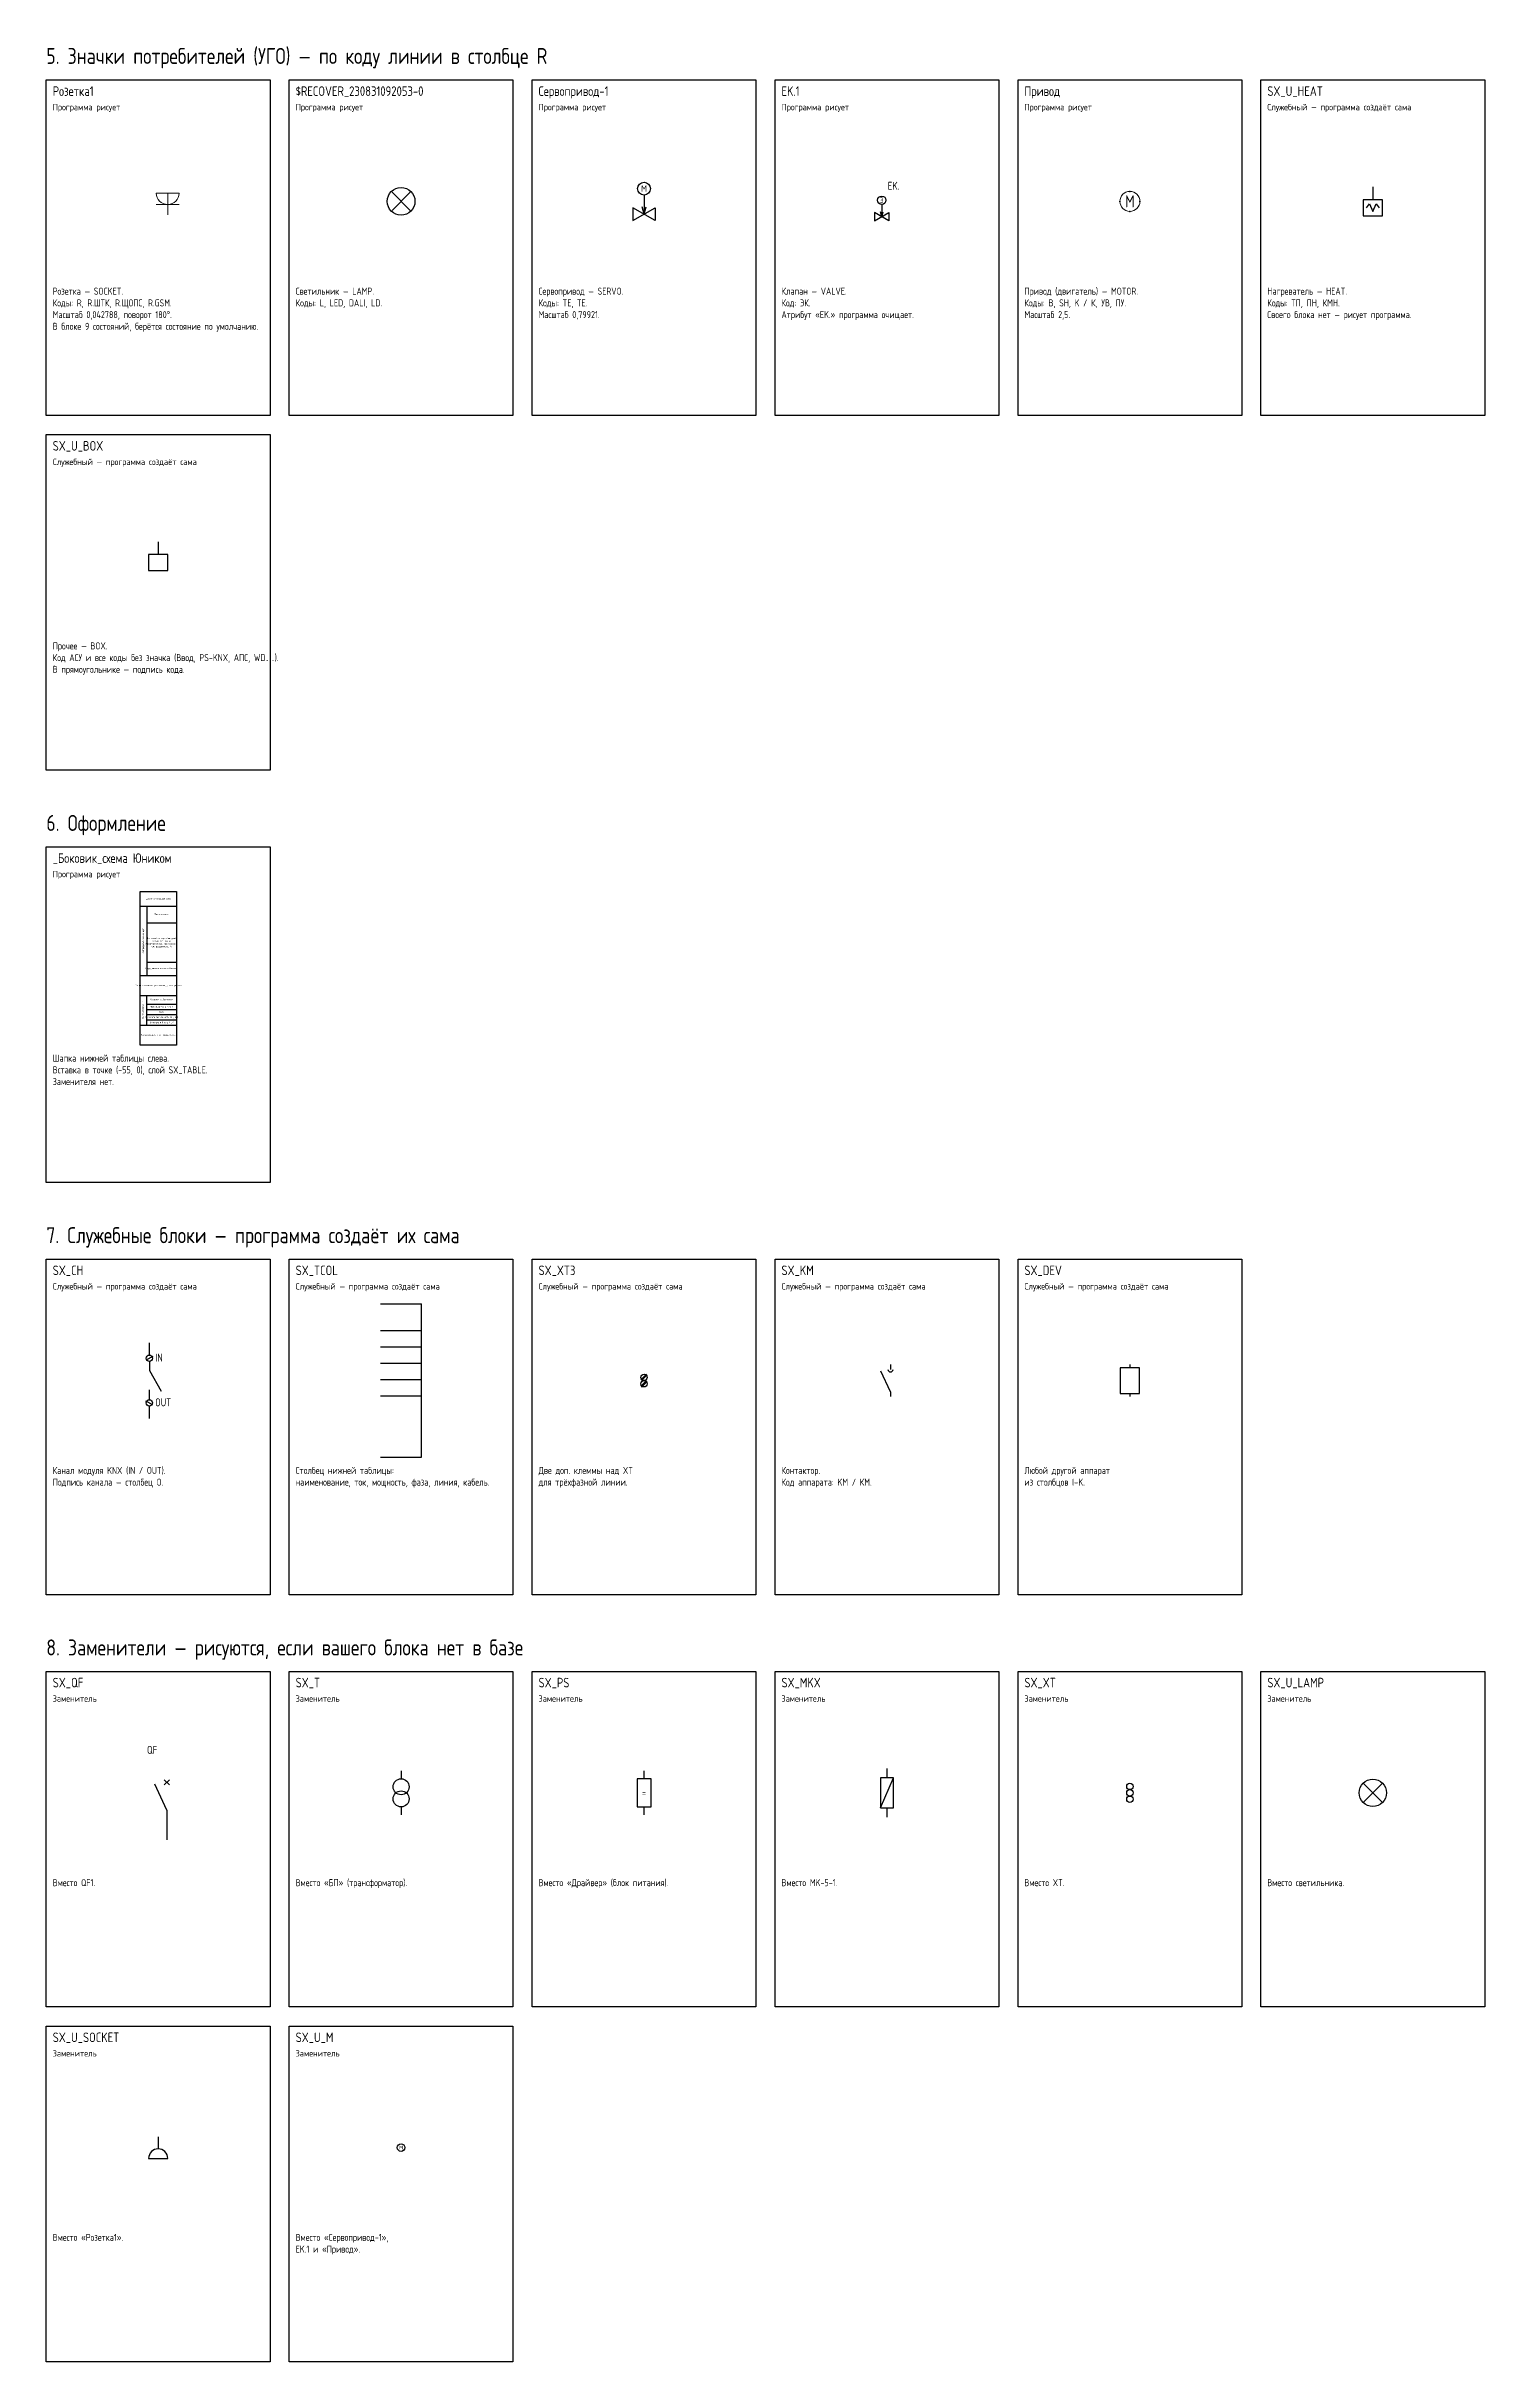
# Model space of a CAD drawing. Header units: millimetres. Extents: x 0 to 450, y -1280 to 0.
# Drawn here: x 0 to 450, y -1280 to -555 of the extents above; entities that cross this region are included whole.
import ezdxf
from ezdxf.enums import TextEntityAlignment as Align

# ---------------------------------------------------------------- set-up
doc = ezdxf.new("R2010")
doc.units = ezdxf.units.MM
for name, color, linetype in [('09_Доп', 1, 'Continuous'), ('SX_LIB_BLOCKS', 7, 'Continuous'), ('SX_LIB_FRAME', 8, 'Continuous'), ('SX_LIB_TEXT', 7, 'Continuous')]:
    doc.layers.add(name, color=color, linetype=linetype)
doc.layers.add('Таблицы', color=7, linetype='Continuous', lineweight=13)
doc.styles.add('SX_GOST', font='GOST2304A.ttf')
doc.styles.add('UNC_GOST_Scheme', font='GOST2304A.ttf')
doc.styles.add('Unecom', font='GOST2304A.ttf', dxfattribs={"height": 2.5})

msp = doc.modelspace()

# ---------------------------------------------------------------- texts
at = {"layer": 'SX_LIB_TEXT', "attachment_point": 1, "style": 'SX_GOST'}
for s, insert, char_height, width in [('5. Значки потребителей (УГО) — по коду линии в столбце R', (0, -556), 5, 440), ('Розетка1', (2, -568), 3, 66), ('$RECOVER_230831092053-0', (78, -568), 3, 66), ('Сервопривод-1', (154, -568), 3, 66), ('EK.1', (230, -568), 3, 66), ('Привод', (306, -568), 3, 66), ('SX_U_HEAT', (382, -568), 3, 66), ('Розетка — SOCKET.\\PКоды: R, R.ШТК, R.ЩОПС, R.GSM.\\PМасштаб 0,042788, поворот 180°.\\PВ блоке 9 состояний, берётся состояние по умолчанию.', (2, -631), 2.2, 66), ('Светильник — LAMP.\\PКоды: L, LED, DALI, LD.', (78, -631), 2.2, 66), ('Сервопривод — SERVO.\\PКоды: TE, ТЕ.\\PМасштаб 0,79921.', (154, -631), 2.2, 66), ('Клапан — VALVE.\\PКод: ЭК.\\PАтрибут «EK.» программа очищает.', (230, -631), 2.2, 66), ('Привод (двигатель) — MOTOR.\\PКоды: В, SH, K / К, УВ, ПУ.\\PМасштаб 2,5.', (306, -631), 2.2, 66), ('Нагреватель — HEAT.\\PКоды: ТП, ПН, КМН.\\PСвоего блока нет — рисует программа.', (382, -631), 2.2, 66), ('SX_U_BOX', (2, -679), 3, 66), ('Прочее — BOX.\\PКод АСУ и все коды без значка (Ввод, PS-KNX, АПС, WD…).\\PВ прямоугольнике — подпись кода.', (2, -742), 2.2, 66), ('6. Оформление', (0, -796), 5, 440), ('_Боковик_схема Юником', (2, -808), 3, 66), ('Шапка нижней таблицы слева.\\PВставка в точке (-55, 0), слой SX_TABLE.\\PЗаменителя нет.', (2, -871), 2.2, 66), ('7. Служебные блоки — программа создаёт их сама', (0, -925), 5, 440), ('SX_CH', (2, -937), 3, 66), ('SX_TCOL', (78, -937), 3, 66), ('SX_XT3', (154, -937), 3, 66), ('SX_KM', (230, -937), 3, 66), ('SX_DEV', (306, -937), 3, 66), ('Канал модуля KNX (IN / OUT).\\PПодпись канала — столбец O.', (2, -1000), 2.2, 66), ('Столбец нижней таблицы:\\Pнаименование, ток, мощность, фаза, линия, кабель.', (78, -1000), 2.2, 66), ('Две доп. клеммы над XT\\Pдля трёхфазной линии.', (154, -1000), 2.2, 66), ('Контактор.\\PКод аппарата: KM / КМ.', (230, -1000), 2.2, 66), ('Любой другой аппарат\\Pиз столбцов I–K.', (306, -1000), 2.2, 66), ('8. Заменители — рисуются, если вашего блока нет в базе', (0, -1054), 5, 440), ('SX_QF', (2, -1066), 3, 66), ('SX_T', (78, -1066), 3, 66), ('SX_PS', (154, -1066), 3, 66), ('SX_MKX', (230, -1066), 3, 66), ('SX_XT', (306, -1066), 3, 66), ('SX_U_LAMP', (382, -1066), 3, 66), ('Вместо QF1.', (2, -1129), 2.2, 66), ('Вместо «БП» (трансформатор).', (78, -1129), 2.2, 66), ('Вместо «Драйвер» (блок питания).', (154, -1129), 2.2, 66), ('Вместо MK-5-1.', (230, -1129), 2.2, 66), ('Вместо XT.', (306, -1129), 2.2, 66), ('Вместо светильника.', (382, -1129), 2.2, 66), ('SX_U_SOCKET', (2, -1177), 3, 66), ('SX_U_M', (78, -1177), 3, 66), ('Вместо «Розетка1».', (2, -1240), 2.2, 66), ('Вместо «Сервопривод-1»,\\PEK.1 и «Привод».', (78, -1240), 2.2, 66)]:
    msp.add_mtext(s, dxfattribs=dict(at, insert=insert, char_height=char_height, width=width))
at = {"layer": 'SX_LIB_TEXT', "color": 3, "char_height": 2, "width": 66, "attachment_point": 1, "style": 'SX_GOST'}
for insert in [(2, -573.5), (78, -573.5), (154, -573.5), (230, -573.5), (306, -573.5), (2, -813.5)]:
    msp.add_mtext('Программа рисует', dxfattribs=dict(at, insert=insert))
at = {"layer": 'SX_LIB_TEXT', "color": 5, "char_height": 2, "width": 66, "attachment_point": 1, "style": 'SX_GOST'}
for insert in [(382, -573.5), (2, -684.5), (2, -942.5), (78, -942.5), (154, -942.5), (230, -942.5), (306, -942.5)]:
    msp.add_mtext('Служебный — программа создаёт сама', dxfattribs=dict(at, insert=insert))
at = {"layer": 'SX_LIB_TEXT', "color": 30, "char_height": 2, "width": 66, "attachment_point": 1, "style": 'SX_GOST'}
for insert in [(2, -1071.5), (78, -1071.5), (154, -1071.5), (230, -1071.5), (306, -1071.5), (382, -1071.5), (2, -1182.5), (78, -1182.5)]:
    msp.add_mtext('Заменитель', dxfattribs=dict(at, insert=insert))

# ---------------------------------------------------------------- blocks, each defined once
blk = doc.blocks.new('SX_QF')
for p, q in [((-0.8, -37.1), (0.8, -35.5)), ((-0.8, -35.5), (0.8, -37.1)), ((0, -45), (-3.8, -36.9)), ((0, -45), (0, -54.3))]:
    blk.add_line(p, q)
at = {"style": 'SX_GOST'}
blk.add_text('QF', height=2.5, dxfattribs=at).set_placement((-6.2, -27.4))
for tag, p in [('P', (-6.6, -30.4)), ('N', (-3.2, -27.4)), ('MA', (-9.4, -36.1)), ('A', (-7.6, -33.3))]:
    blk.add_attdef(tag, p, '', height=2.5, dxfattribs=at)
blk = doc.blocks.new('SX_T')
for p, q in [((0, 0), (0, -2.5)), ((0, -11.3), (0, -13.8))]:
    blk.add_line(p, q)
for centre in [(0, -5), (0, -8.8)]:
    blk.add_circle(centre, 2.5)
at = {"style": 'SX_GOST'}
for tag, p in [('W', (-10.3, -9.1)), ('N', (-6.2, -5.5)), ('V', (-8.8, -12.9))]:
    blk.add_attdef(tag, p, '', height=2.5, dxfattribs=at)
blk = doc.blocks.new('SX_PS')
for p, q in [((2.2, 11.2), (-2.2, 11.2)), ((-2.2, 11.2), (-2.2, 2.5)), ((0, 11.2), (0, 13.7)), ((2.2, 2.5), (2.2, 11.2)), ((-2.2, 2.5), (2.2, 2.5)), ((0, 0), (0, 2.5))]:
    blk.add_line(p, q)
at = {"style": 'SX_GOST'}
blk.add_text('=', height=2, dxfattribs=at).set_placement((0, 6.85), align=Align.MIDDLE)
blk.add_attdef('N', (-4.8, 8.3), '', height=2.5, dxfattribs=at)
blk = doc.blocks.new('SX_MKX')
for p, q in [((0, 0), (0, -3)), ((2, -3), (-2, -3)), ((-2, -3), (-2, -12.3)), ((-2, -12.3), (2, -3)), ((2, -12.3), (2, -3)), ((-2, -12.3), (2, -12.3)), ((0, -12.3), (0, -15.3))]:
    blk.add_line(p, q)
at = {"style": 'SX_GOST'}
blk.add_attdef('N', (3, -8.8), '', height=2.5, dxfattribs=at)
blk = doc.blocks.new('SX_XT')
at = {"color": 30}
blk.add_circle((0, -1), 1, dxfattribs=at)
at = {"color": 5}
blk.add_circle((0, -3), 1, dxfattribs=at)
at = {"color": 3}
blk.add_circle((0, -5), 1, dxfattribs=at)
at = {"style": 'SX_GOST'}
blk.add_attdef('N', (1.7, 0.1), '', height=2.5, dxfattribs=at)
blk = doc.blocks.new('SX_U_LAMP')
for p, q in [((-2.9, -2.9), (2.9, 2.9)), ((-2.9, 2.9), (2.9, -2.9))]:
    blk.add_line(p, q)
blk.add_circle((0, 0), 4.3)
blk = doc.blocks.new('SX_U_SOCKET')
for p, q in [((0, 0), (0, -3.8)), ((-3, -6.77), (3, -6.77))]:
    blk.add_line(p, q)
blk.add_arc((0, -6.77), 3, 0, 180)
blk = doc.blocks.new('SX_U_M')
blk.add_circle((0, 0), 1.2)
at = {"style": 'SX_GOST'}
blk.add_text('M', height=1.2, dxfattribs=at).set_placement((0, 0), align=Align.MIDDLE)
blk = doc.blocks.new('SX_CH')
for p, q in [((0, 19.84), (0, 23.7)), ((1.1, 19.4), (-1.1, 18.28)), ((0, 17.84), (0, 14.96)), ((0, 14.96), (3.69, 8.57)), ((0, 5.86), (0, 8.96)), ((1.1, 4.3), (-1.1, 5.42)), ((0, 0), (0, 3.86))]:
    blk.add_line(p, q)
for centre in [(0, 18.84), (0, 4.86)]:
    blk.add_circle(centre, 1)
at = {"style": 'SX_GOST'}
for s, p in [('IN', (1.82, 17.78)), ('OUT', (1.82, 3.8))]:
    blk.add_text(s, height=2.5, dxfattribs=at).set_placement(p)
blk.add_attdef('CH', text='', height=2.5, dxfattribs=at).set_placement((-0.6, 11.02), align=Align.RIGHT)
blk = doc.blocks.new('SX_TCOL')
for p, q in [((-10, 75), (10, 75)), ((10, 0), (10, 75)), ((-10, 62), (10, 62)), ((-10, 54), (10, 54)), ((-10, 46), (10, 46)), ((-10, 38), (10, 38)), ((-10, 30), (10, 30)), ((-10, 0), (10, 0))]:
    blk.add_line(p, q)
at = {"style": 'SX_GOST'}
for tag, p in [('CAB1', (-2.6, 90)), ('CAB2', (2.6, 90)), ('NAME1', (-3.6, 15)), ('NAME2', (0, 15)), ('NAME3', (3.6, 15))]:
    blk.add_attdef(tag, text='', height=2.5, rotation=90, dxfattribs=at).set_placement(p, align=Align.MIDDLE)
for tag, p in [('LINE', (0, 58)), ('PH', (0, 50)), ('POW', (0, 42)), ('CUR', (0, 34))]:
    blk.add_attdef(tag, text='', height=2.5, dxfattribs=at).set_placement(p, align=Align.MIDDLE)
blk = doc.blocks.new('SX_XT3')
at = {"color": 32, "true_color": 0xcd6928}
for p, q in [((0.7533, 4.0033), (-1.0033, 2.2467)), ((0.7533, 2.0033), (-1.0033, 0.2467)), ((1.0033, 3.7533), (-0.7533, 1.9967)), ((1.0033, 1.7533), (-0.7533, -0.0033))]:
    blk.add_line(p, q, dxfattribs=at)
for centre in [(0, 3), (0, 1)]:
    blk.add_circle(centre, 1, dxfattribs=at)
blk = doc.blocks.new('SX_KM')
for p, q in [((0, 0), (0, -1.5)), ((0, -8.5), (-3, -2)), ((0, -8.5), (0, -10))]:
    blk.add_line(p, q)
blk.add_arc((0, -1.5), 0.8, 180, 0)
at = {"style": 'SX_GOST'}
blk.add_attdef('N', (-9, -6), '', height=2.5, dxfattribs=at)
blk = doc.blocks.new('SX_DEV')
for p, q in [((0, 0), (0, -1)), ((3, -1), (-3, -1)), ((-3, -1), (-3, -9)), ((3, -9), (3, -1)), ((-3, -9), (3, -9)), ((0, -9), (0, -10))]:
    blk.add_line(p, q)
at = {"style": 'SX_GOST'}
blk.add_attdef('N', (-9, -6), '', height=2.2, dxfattribs=at)
blk = doc.blocks.new('_Боковик_схема Юником')
at = {"color": 0, "lineweight": -2, "ltscale": 3}
blk.add_lwpolyline([(0, 232), (55, 232), (55, 0), (0, 0)], close=True, dxfattribs=at)
for points in [[(0, 210), (55, 210), (55, 125), (10.3, 125)], [(10.3, 210), (10.3, 105)], [(10.3, 185), (55, 185)], [(0, 105), (55, 105)], [(0, 75), (55, 75)], [(10, 75), (10, 30)], [(10, 62), (51.8, 62)], [(10, 62), (55, 62)], [(10, 54), (55, 54)], [(10, 46), (55, 46)], [(10, 38), (55, 38)], [(0, 30), (55, 30)]]:
    blk.add_lwpolyline(points, dxfattribs=at)
at = {"color": 0, "lineweight": -2, "char_height": 2.5, "attachment_point": 5, "style": 'Unecom'}
for s, insert, width in [('Данные питающей сети', (27.5, 221), 55), ('Сборные шины', (32.6, 197.5), 44.736), ('Защитный аппарат/вводной отходящей линии.\\PХарактеристика, номинальный ток, расцепитель, А.', (32.6, 155), 44.736), ('Оборудование автоматизации', (31, 115.7), 37.884), ('Марка и сечение проводника, длина участка', (27.5, 90), 55), ('Условное изображение', (32.5, 68.5), 45), ('Номинальная мощность, Рн, кВт', (32.5, 42), 45), ('Номинальный ток, Iн, А', (32.5, 34), 45), ('Обозначение на плане', (32.5, 58), 45), ('Фаза', (32.5, 50), 45), ('Наименование электроприемника', (27.5, 15), 55)]:
    blk.add_mtext(s, dxfattribs=dict(at, insert=insert, width=width))
at = {"color": 0, "lineweight": -2, "char_height": 2.5, "attachment_point": 5, "rotation": 90, "style": 'Unecom'}
for s, insert, width in [('Распределительный щит', (5.1, 157.5), 105), ('Электроприемник', (4.6, 52.5), 45)]:
    blk.add_mtext(s, dxfattribs=dict(at, insert=insert, width=width))
blk = doc.blocks.new('Розетка1')
at = {"layer": 'Таблицы', "color": 1}
for p, q in [((-84, 84), (84, 84)), ((-84, 0), (84, 0)), ((0, 0), (0, 158))]:
    blk.add_line(p, q, dxfattribs=at)
blk.add_arc((0, 0), 83.5, 0, 180, dxfattribs=at)
blk.add_arc((0, 0), 83.5, 0, 180, dxfattribs=at)
blk = doc.blocks.new('$RECOVER_230831092053-0')
at = {"color": 0, "lineweight": 30}
for p, q in [((-2.83, 2.83), (2.83, -2.83)), ((-2.83, -2.83), (2.83, 2.83))]:
    blk.add_line(p, q, dxfattribs=at)
blk.add_circle((0, 0), 4.33, dxfattribs=at)
blk = doc.blocks.new('Сервопривод-1')
at = {"layer": '09_Доп', "color": 0}
for p, q in [((-4.33, -2.5), (4.33, 2.5)), ((4.33, -2.5), (-4.33, 2.5)), ((-4.33, 2.5), (-4.33, -2.5)), ((0, 0), (-0.78, 2.9)), ((0, 7.5), (0, 0)), ((0, 0), (0.78, 2.9)), ((4.33, 2.5), (4.33, -2.5))]:
    blk.add_line(p, q, dxfattribs=at)
blk.add_circle((0, 10), 2.5, dxfattribs=at)
at = {"layer": '09_Доп', "color": 0, "style": 'UNC_GOST_Scheme'}
blk.add_text('М', height=2.5, dxfattribs=at).set_placement((0, 10), align=Align.MIDDLE_CENTER)
blk = doc.blocks.new('EK.1')
at = {"color": 0, "linetype": 'ByBlock'}
for p, q in [((-2.25, -1.3), (2.25, 1.3)), ((2.25, -1.3), (-2.25, 1.3)), ((-2.25, 1.3), (-2.25, -1.3)), ((0, 0), (-0.4, 1.51)), ((0, 3.9), (0, 0)), ((0, 0), (0.4, 1.51)), ((2.25, 1.3), (2.25, -1.3))]:
    blk.add_line(p, q, dxfattribs=at)
blk.add_circle((0, 5.2), 1.3, dxfattribs=at)
at = {"color": 0, "linetype": 'ByBlock', "style": 'UNC_GOST_Scheme'}
blk.add_text('Э', height=1.73, dxfattribs=at).set_placement((0, 5.2), align=Align.MIDDLE_CENTER)
at = {"color": 18, "true_color": 0x000000, "style": 'Unecom'}
blk.add_attdef('EK.', (1.86, 8.45), '', height=2.5, dxfattribs=at)
blk = doc.blocks.new('Привод')
at = {"color": 0, "lineweight": 15}
blk.add_circle((0, 0), 1.25, dxfattribs=at)
at = {"color": 0}
for p in [(-1.25, 0), (0, 1.25), (1.25, 0), (0, -1.25)]:
    blk.add_point(p, dxfattribs=at)
at = {"color": 0, "lineweight": -3, "style": 'Unecom'}
blk.add_text('М', height=1.5, dxfattribs=at).set_placement((0, 0), align=Align.MIDDLE_CENTER)
blk = doc.blocks.new('SX_U_HEAT')
for p, q in [((3, 2.5), (-3, 2.5)), ((-3, 2.5), (-3, -2.5)), ((-2, 0), (-1, 1.2)), ((-1, 1.2), (0, -1.2)), ((0, 6.5), (0, 2.5)), ((0, -1.2), (1, 1.2)), ((1, 1.2), (2, 0)), ((3, -2.5), (3, 2.5)), ((-3, -2.5), (3, -2.5))]:
    blk.add_line(p, q)
blk = doc.blocks.new('SX_U_BOX')
for p, q in [((3, 2.5), (-3, 2.5)), ((-3, 2.5), (-3, -2.5)), ((0, 6.5), (0, 2.5)), ((3, -2.5), (3, 2.5)), ((-3, -2.5), (3, -2.5))]:
    blk.add_line(p, q)
at = {"style": 'SX_GOST'}
blk.add_attdef('CODE', text='', height=1.6, dxfattribs=at).set_placement((0, 0), align=Align.MIDDLE)

# ---------------------------------------------------------------- linework, layer by layer
at = {"layer": 'SX_LIB_FRAME', "color": 3}
for points in [[(0, -566), (70, -566), (70, -671), (0, -671)], [(76, -566), (146, -566), (146, -671), (76, -671)], [(152, -566), (222, -566), (222, -671), (152, -671)], [(228, -566), (298, -566), (298, -671), (228, -671)], [(304, -566), (374, -566), (374, -671), (304, -671)], [(0, -806), (70, -806), (70, -911), (0, -911)]]:
    msp.add_lwpolyline(points, close=True, dxfattribs=at)
at = {"layer": 'SX_LIB_FRAME', "color": 5}
for points in [[(380, -566), (450, -566), (450, -671), (380, -671)], [(0, -677), (70, -677), (70, -782), (0, -782)], [(0, -935), (70, -935), (70, -1040), (0, -1040)], [(76, -935), (146, -935), (146, -1040), (76, -1040)], [(152, -935), (222, -935), (222, -1040), (152, -1040)], [(228, -935), (298, -935), (298, -1040), (228, -1040)], [(304, -935), (374, -935), (374, -1040), (304, -1040)]]:
    msp.add_lwpolyline(points, close=True, dxfattribs=at)
at = {"layer": 'SX_LIB_FRAME', "color": 30}
for points in [[(0, -1064), (70, -1064), (70, -1169), (0, -1169)], [(76, -1064), (146, -1064), (146, -1169), (76, -1169)], [(152, -1064), (222, -1064), (222, -1169), (152, -1169)], [(228, -1064), (298, -1064), (298, -1169), (228, -1169)], [(304, -1064), (374, -1064), (374, -1169), (304, -1169)], [(380, -1064), (450, -1064), (450, -1169), (380, -1169)], [(0, -1175), (70, -1175), (70, -1280), (0, -1280)], [(76, -1175), (146, -1175), (146, -1280), (76, -1280)]]:
    msp.add_lwpolyline(points, close=True, dxfattribs=at)

# ---------------------------------------------------------------- block references
at = {"layer": 'SX_LIB_BLOCKS'}
for name, p in [('$RECOVER_230831092053-0', (111, -604)), ('SX_U_HEAT', (415, -606)), ('SX_U_BOX', (35, -717)), ('SX_CH', (32.23, -984.85)), ('SX_KM', (264.1, -968)), ('SX_DEV', (339, -968)), ('SX_XT3', (187, -975)), ('SX_QF', (37.7, -1062.4)), ('SX_T', (111, -1095.1)), ('SX_PS', (187, -1108.85)), ('SX_MKX', (263, -1094.35)), ('SX_XT', (339, -1099)), ('SX_U_LAMP', (415, -1102)), ('SX_U_SOCKET', (35, -1209.62)), ('SX_U_M', (111, -1213))]:
    msp.add_blockref(name, p, dxfattribs=at)
for name, p, xscale, yscale, zscale in [('Сервопривод-1', (187, -608), 0.79921, 0.79921, 0.79921), ('Привод', (339, -604), 2.5, 2.5, 2.5), ('_Боковик_схема Юником', (29.31, -868), 0.2068965517241379, 0.2068965517241379, 0.2068965517241379), ('SX_TCOL', (111, -997), 0.64, 0.64, 0.64)]:
    msp.add_blockref(name, p, dxfattribs=dict(at, xscale=xscale, yscale=yscale, zscale=zscale))
msp.add_blockref('EK.1', (261.38, -608.83), dxfattribs=at).add_auto_attribs({'EK.': 'EK.'})
at = {"layer": 'SX_LIB_BLOCKS', "xscale": 0.042788, "yscale": 0.042788, "zscale": 0.042788, "rotation": 180}
msp.add_blockref('Розетка1', (37.98, -601.42), dxfattribs=at)

msp.set_redraw_order([(e.dxf.handle, doc.entitydb.next_handle()) for e in msp.query("TEXT MTEXT ATTDEF DIMENSION ARC_DIMENSION")])  # texts and dimensions are drawn at this point

doc.saveas('drawing.dxf')
